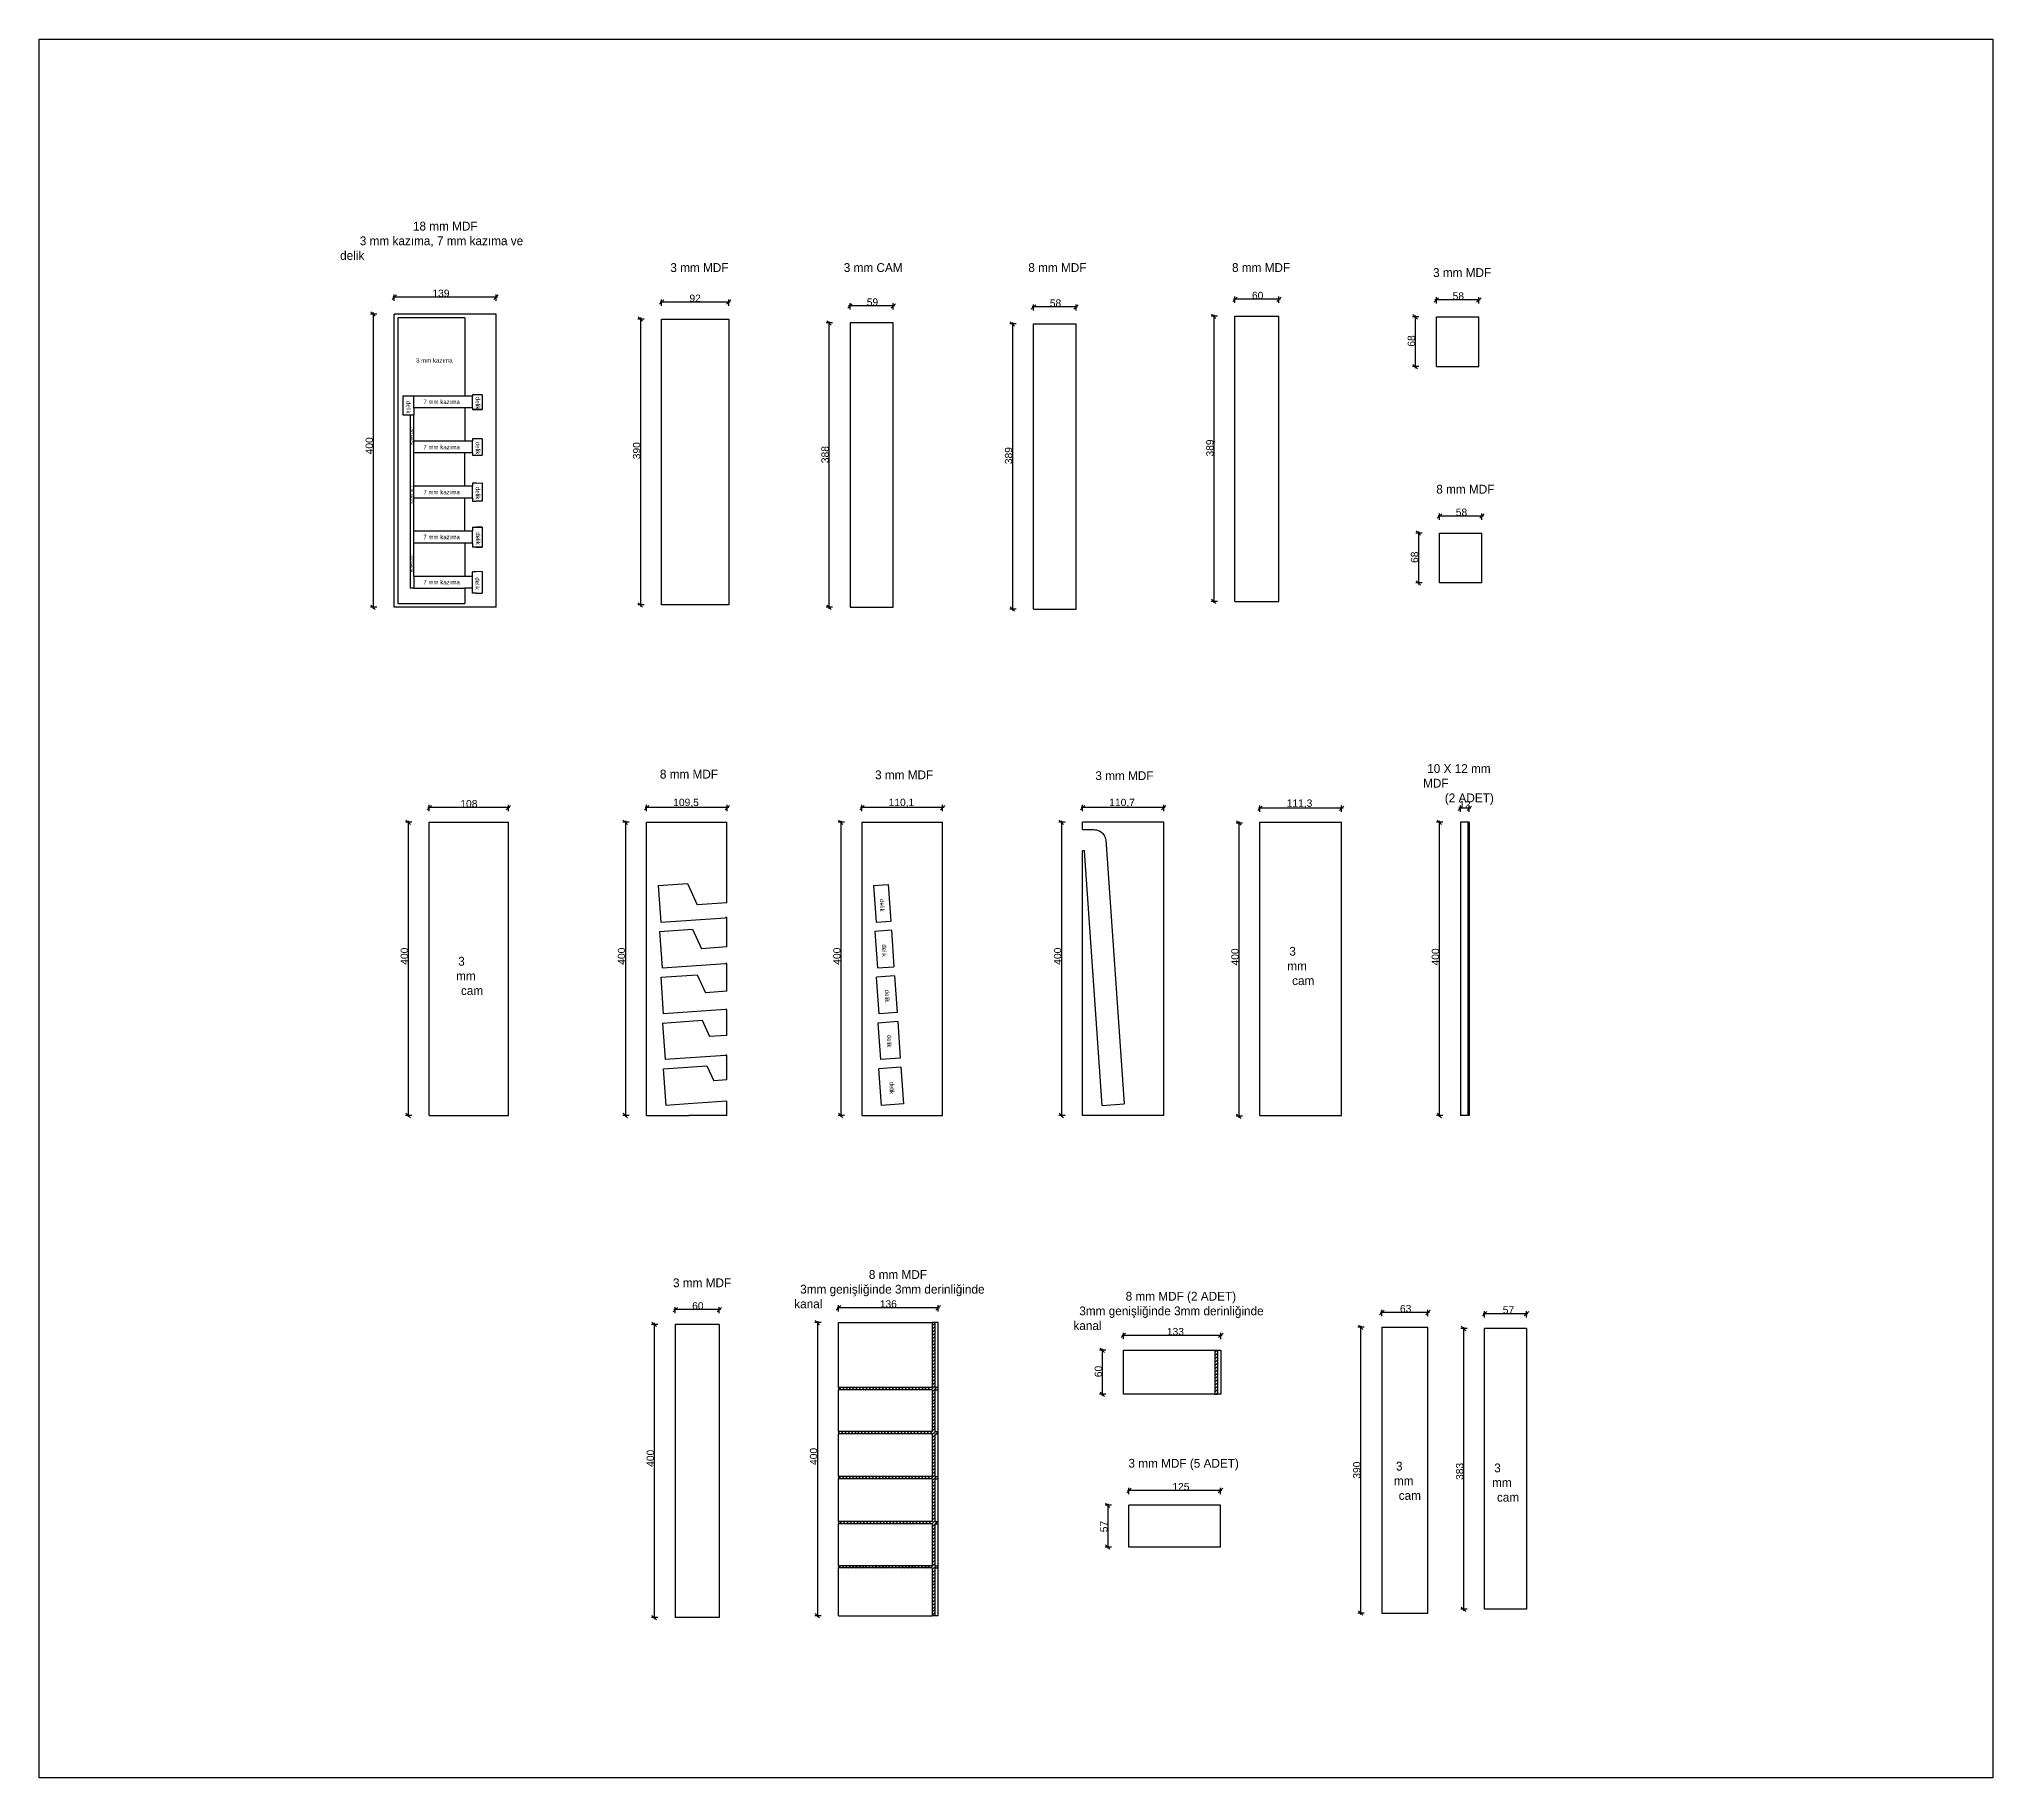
# Model space of a CAD drawing. Header units: millimetres. Extents: x -1301 to 1365, y -1036 to 1337.
import ezdxf

# ---------------------------------------------------------------- set-up
doc = ezdxf.new("R2010")
doc.units = ezdxf.units.MM
doc.layers.add('0 @ 1', color=7, linetype='Continuous')
doc.layers.add('0.3', color=10, linetype='Continuous', lineweight=30)
doc.styles.add('ARIAL', font='arial.ttf', dxfattribs={"height": 10})
doc.dimstyles.new('İzzet Alperen Özkan', dxfattribs={"dimtxt": 10, "dimasz": 6, "dimexe": 3.58, "dimexo": 0.55, "dimgap": 0.09, "dimtad": 1, "dimdec": 0, "dimrnd": 1.38778e-17, "dimtxsty": 'ARIAL', "dimblk": 'OBLIQUE', "dimcen": 5, "dimdle": 2, "dimadec": 0, "dimazin": 0, "dimtfac": 1, "dimtdec": 0, "dimtmove": 0, "dimatfit": 3, "dimfxl": 5, "dimfxlon": 1, "dimtolj": 1, "dimtzin": 0, "dimarcsym": 0})

msp = doc.modelspace()

# ---------------------------------------------------------------- texts
at = {"layer": '0 @ 1', "attachment_point": 1}
for s, width, gutter_width, insert, char_height in [('\\pi99.35232;{\\fUniversty Roman|b0|i0|c162|p34;18 mm MDF\\P\\pi26.89312;3 mm kazıma, 7 mm kazıma ve delik}', 265.887, 60, (-890.2, 1087.4), 12), ('{\\fUniversty Roman|b0|i0|c162|p34;3 mm MDF}', 113.715, 60, (-439.6, 1030.9), 12), ('{\\fUniversty Roman|b0|i0|c162|p34;3 mm CAM}', 113.715, 60, (-203, 1030.9), 12), ('{\\fUniversty Roman|b0|i0|c162|p34;8 mm MDF}', 113.715, 60, (48.8, 1030.9), 12), ('{\\fUniversty Roman|b0|i0|c162|p34;8 mm MDF}', 113.715, 60, (326.7, 1030.9), 12), ('{\\fUniversty Roman|b0|i0|c162|p34;3 mm MDF}', 113.715, 60, (601, 1024.1), 12), ('\\pi48.00829;{\\fUniversty Roman|b0|i0|c162|p34;3 mm kazıma}', 132.944, 30, (-834.5, 901.2), 6), ('\\pi48.29854;{\\fUniversty Roman|b0|i0|c162|p34;7 mm kazıma}', 132.944, 30, (-824.9, 844.7), 6), ('\\pi48.29854;{\\fUniversty Roman|b0|i0|c162|p34;7 mm kazıma}', 132.944, 30, (-824.9, 783), 6), ('\\pi48.29854;{\\fUniversty Roman|b0|i0|c162|p34;7 mm kazıma}', 132.944, 30, (-824.9, 721.4), 6), ('{\\fUniversty Roman|b0|i0|c162|p34;8 mm MDF}', 113.715, 60, (605.4, 728.5), 12), ('\\pi48.29854;{\\fUniversty Roman|b0|i0|c162|p34;7 mm kazıma}', 132.944, 30, (-824.9, 660.3), 6), ('\\pi48.29854;{\\fUniversty Roman|b0|i0|c162|p34;7 mm kazıma}', 132.944, 30, (-824.9, 598.7), 6), ('\\pi5.65624;{\\fUniversty Roman|b0|i0|c162|p34;10 X 12 mm MDF \\P\\pi29.64325;(2 ADET)}', 113.715, 60, (587.4, 347.4), 12), ('{\\fUniversty Roman|b0|i0|c162|p34;8 mm MDF}', 113.715, 60, (-453.9, 339.8), 12), ('{\\fUniversty Roman|b0|i0|c162|p34;3 mm MDF}', 113.715, 60, (-160.3, 338.8), 12), ('{\\fUniversty Roman|b0|i0|c162|p34;3 mm MDF}', 113.715, 60, (140.3, 337.7), 12), ('\\pi2.82909;{\\fUniversty Roman|b0|i0|c162|p34;3 mm\\P\\pi6.58505;cam}', 35.792, 60, (-731.9, 84.5), 12), ('\\pi2.82909;{\\fUniversty Roman|b0|i0|c162|p34;3 mm\\P\\pi6.58505;cam}', 35.792, 60, (402.1, 98.1), 12), ('\\pi101.73066;{\\fUniversty Roman|b0|i0|c162|p34;8 mm MDF\\P\\pi8.03969;3mm genişliğinde 3mm derinliğinde kanal}', 265.887, 60, (-270.5, -342.9), 12), ('{\\fUniversty Roman|b0|i0|c162|p34;3 mm MDF}', 2742.869, 60, (-436, -354.2), 12), ('\\pi71.29312;{\\fUniversty Roman|b0|i0|c162|p34;8 mm MDF (2 ADET)\\P\\pi8.03969;3mm genişliğinde 3mm derinliğinde kanal}', 265.887, 60, (110.3, -372.5), 12), ('{\\fUniversty Roman|b0|i0|c162|p34;3 mm MDF (5 ADET) }', 2742.869, 60, (185.4, -600.4), 12), ('\\pi2.82909;{\\fUniversty Roman|b0|i0|c162|p34;3 mm\\P\\pi6.58505;cam}', 35.792, 60, (547.6, -604.3), 12), ('\\pi2.82909;{\\fUniversty Roman|b0|i0|c162|p34;3 mm\\P\\pi6.58505;cam}', 35.792, 60, (681.6, -606.7), 12)]:
    msp.add_mtext_dynamic_manual_height_columns(s, width=width, gutter_width=gutter_width, heights=[0], dxfattribs=dict(at, insert=insert, char_height=char_height))
at = {"layer": '0 @ 1', "attachment_point": 1, "rotation": 270}
for s, width, gutter_width, insert, char_height in [('\\pi58.92526;{\\fUniversty Roman|b0|i0|c162|p34;delik}', 132.944, 30, (-793.9, 901.7), 6), ('\\pi58.92526;{\\fUniversty Roman|b0|i0|c162|p34;delik}', 132.944, 30, (-699.2, 907.3), 6), ('\\pi24.14927;{\\fUniversty Roman|b0|i0|c162|p34;7 mm kazıma}', 66.472, 15, (-790.5, 832.4), 3), ('\\pi58.92526;{\\fUniversty Roman|b0|i0|c162|p34;delik}', 132.944, 30, (-699.3, 846.1), 6), ('\\pi24.14927;{\\fUniversty Roman|b0|i0|c162|p34;7 mm kazıma}', 66.472, 15, (-790.5, 751.8), 3), ('\\pi58.92526;{\\fUniversty Roman|b0|i0|c162|p34;delik}', 132.944, 30, (-699.2, 784.5), 6), ('\\pi58.92526;{\\fUniversty Roman|b0|i0|c162|p34;delik}', 132.944, 30, (-699, 722.7), 6), ('\\pi24.14927;{\\fUniversty Roman|b0|i0|c162|p34;7 mm kazıma}', 66.472, 15, (-790.5, 658.3), 3), ('\\pi58.92526;{\\fUniversty Roman|b0|i0|c162|p34;delik}', 132.944, 30, (-699.9, 661.2), 6), ('\\pi58.92526;{\\fUniversty Roman|b0|i0|c162|p34;delik}', 132.944, 30, (-147.7, 222.2), 6), ('\\pi58.92526;{\\fUniversty Roman|b0|i0|c162|p34;delik}', 132.944, 30, (-144.7, 160.5), 6), ('\\pi58.92526;{\\fUniversty Roman|b0|i0|c162|p34;delik}', 132.944, 30, (-140.7, 98.5), 6), ('\\pi58.92526;{\\fUniversty Roman|b0|i0|c162|p34;delik}', 132.944, 30, (-137.8, 37.1), 6), ('\\pi58.92526;{\\fUniversty Roman|b0|i0|c162|p34;delik}', 132.944, 30, (-134.4, -26.7), 6)]:
    msp.add_mtext_dynamic_manual_height_columns(s, width=width, gutter_width=gutter_width, heights=[0], dxfattribs=dict(at, insert=insert, char_height=char_height))

# ---------------------------------------------------------------- blocks, each defined once
blk = doc.blocks.new('_OBLIQUE')
at = {"color": 0, "linetype": 'ByBlock'}
blk.add_line((-0.5, -0.5), (0.5, 0.5), dxfattribs=at)
blk = doc.blocks.new('*D21')
at = {"layer": '0.3', "color": 0, "lineweight": -2, "transparency": 16777216}
for p, q in [((-370.9, -396.8), (-434.9, -396.8)), ((-432.9, -401.8), (-432.9, -393.2)), ((-372.9, -401.8), (-372.9, -393.2))]:
    blk.add_line(p, q, dxfattribs=at)
at = {"layer": 'Defpoints', "color": 0, "transparency": 16777216}
for p in [(-432.9, -396.8), (-432.9, -416.9), (-372.9, -416.9)]:
    blk.add_point(p, dxfattribs=at)
at = {"layer": '0.3', "color": 0, "lineweight": -2, "transparency": 16777216, "xscale": 5.999999999999997, "yscale": 5.999999999999997, "zscale": 5.999999999999997, "rotation": 180}
blk.add_blockref('_OBLIQUE', (-432.9, -396.8), dxfattribs=at)
at = {"layer": '0.3', "color": 0, "lineweight": -2, "transparency": 16777216, "xscale": 5.999999999999997, "yscale": 5.999999999999997, "zscale": 5.999999999999997}
blk.add_blockref('_OBLIQUE', (-372.9, -396.8), dxfattribs=at)
at = {"layer": '0.3', "color": 0, "lineweight": 5, "transparency": 16777216, "insert": (-402.1, -391.6), "char_height": 10, "attachment_point": 5, "style": 'ARIAL'}
blk.add_mtext('\\A1;60', dxfattribs=at)
blk = doc.blocks.new('*D25')
at = {"layer": '0.3', "color": 0, "lineweight": -2, "transparency": 16777216}
for p, q in [((-456.7, -416.9), (-465.3, -416.9)), ((-461.7, -414.9), (-461.7, -818.9)), ((-456.7, -816.9), (-465.3, -816.9))]:
    blk.add_line(p, q, dxfattribs=at)
at = {"layer": 'Defpoints', "color": 0, "transparency": 16777216}
for p in [(-432.9, -416.9), (-461.7, -816.9), (-432.9, -816.9)]:
    blk.add_point(p, dxfattribs=at)
at = {"layer": '0.3', "color": 0, "lineweight": -2, "transparency": 16777216, "xscale": 5.999999999999997, "yscale": 5.999999999999997, "zscale": 5.999999999999997}
for p, rotation in [((-461.7, -416.9), 90), ((-461.7, -816.9), 270)]:
    blk.add_blockref('_OBLIQUE', p, dxfattribs=dict(at, rotation=rotation))
at = {"layer": '0.3', "color": 0, "lineweight": 5, "transparency": 16777216, "insert": (-466.9, -599.6), "char_height": 10, "attachment_point": 5, "rotation": 90, "style": 'ARIAL'}
blk.add_mtext('\\A1;400', dxfattribs=at)
blk = doc.blocks.new('*D26')
at = {"layer": '0.3', "color": 0, "lineweight": -2, "transparency": 16777216}
for p, q in [((-72.2, -394.3), (-212.2, -394.3)), ((-210.2, -399.3), (-210.2, -390.7)), ((-74.2, -399.3), (-74.2, -390.7))]:
    blk.add_line(p, q, dxfattribs=at)
at = {"layer": 'Defpoints', "color": 0, "transparency": 16777216}
for p in [(-210.2, -394.3), (-210.2, -414.4), (-74.2, -414.4)]:
    blk.add_point(p, dxfattribs=at)
at = {"layer": '0.3', "color": 0, "lineweight": -2, "transparency": 16777216, "xscale": 5.999999999999997, "yscale": 5.999999999999997, "zscale": 5.999999999999997, "rotation": 180}
blk.add_blockref('_OBLIQUE', (-210.2, -394.3), dxfattribs=at)
at = {"layer": '0.3', "color": 0, "lineweight": -2, "transparency": 16777216, "xscale": 5.999999999999997, "yscale": 5.999999999999997, "zscale": 5.999999999999997}
blk.add_blockref('_OBLIQUE', (-74.2, -394.3), dxfattribs=at)
at = {"layer": '0.3', "color": 0, "lineweight": 5, "transparency": 16777216, "insert": (-142.2, -389.1), "char_height": 10, "attachment_point": 5, "style": 'ARIAL'}
blk.add_mtext('\\A1;136', dxfattribs=at)
blk = doc.blocks.new('*D27')
at = {"layer": '0.3', "color": 0, "lineweight": -2, "transparency": 16777216}
for p, q in [((-234, -414.4), (-242.6, -414.4)), ((-239, -412.4), (-239, -816.4)), ((-234, -814.4), (-242.6, -814.4))]:
    blk.add_line(p, q, dxfattribs=at)
at = {"layer": 'Defpoints', "color": 0, "transparency": 16777216}
for p in [(-210.2, -414.4), (-239, -814.4), (-210.2, -814.4)]:
    blk.add_point(p, dxfattribs=at)
at = {"layer": '0.3', "color": 0, "lineweight": -2, "transparency": 16777216, "xscale": 5.999999999999997, "yscale": 5.999999999999997, "zscale": 5.999999999999997}
for p, rotation in [((-239, -414.4), 90), ((-239, -814.4), 270)]:
    blk.add_blockref('_OBLIQUE', p, dxfattribs=dict(at, rotation=rotation))
at = {"layer": '0.3', "color": 0, "lineweight": 5, "transparency": 16777216, "insert": (-244.2, -597.1), "char_height": 10, "attachment_point": 5, "rotation": 90, "style": 'ARIAL'}
blk.add_mtext('\\A1;400', dxfattribs=at)
blk = doc.blocks.new('*D30')
at = {"layer": '0.3', "color": 0, "lineweight": -2, "transparency": 16777216}
for p, q in [((313.5, -432), (176.5, -432)), ((178.5, -437), (178.5, -428.5)), ((311.5, -437), (311.5, -428.5))]:
    blk.add_line(p, q, dxfattribs=at)
at = {"layer": 'Defpoints', "color": 0, "transparency": 16777216}
for p in [(178.5, -432), (178.5, -452.2), (311.5, -452.2)]:
    blk.add_point(p, dxfattribs=at)
at = {"layer": '0.3', "color": 0, "lineweight": -2, "transparency": 16777216, "xscale": 5.999999999999997, "yscale": 5.999999999999997, "zscale": 5.999999999999997, "rotation": 180}
blk.add_blockref('_OBLIQUE', (178.5, -432), dxfattribs=at)
at = {"layer": '0.3', "color": 0, "lineweight": -2, "transparency": 16777216, "xscale": 5.999999999999997, "yscale": 5.999999999999997, "zscale": 5.999999999999997}
blk.add_blockref('_OBLIQUE', (311.5, -432), dxfattribs=at)
at = {"layer": '0.3', "color": 0, "lineweight": 5, "transparency": 16777216, "insert": (249.5, -426.8), "char_height": 10, "attachment_point": 5, "style": 'ARIAL'}
blk.add_mtext('\\A1;133', dxfattribs=at)
blk = doc.blocks.new('*D33')
at = {"layer": '0.3', "color": 0, "lineweight": -2, "transparency": 16777216}
for p, q in [((154.6, -452.2), (146.1, -452.2)), ((149.6, -450.2), (149.6, -514.2)), ((154.6, -512.2), (146.1, -512.2))]:
    blk.add_line(p, q, dxfattribs=at)
at = {"layer": 'Defpoints', "color": 0, "transparency": 16777216}
for p in [(178.5, -452.2), (149.6, -512.2), (178.5, -512.2)]:
    blk.add_point(p, dxfattribs=at)
at = {"layer": '0.3', "color": 0, "lineweight": -2, "transparency": 16777216, "xscale": 5.999999999999997, "yscale": 5.999999999999997, "zscale": 5.999999999999997}
for p, rotation in [((149.6, -452.2), 90), ((149.6, -512.2), 270)]:
    blk.add_blockref('_OBLIQUE', p, dxfattribs=dict(at, rotation=rotation))
at = {"layer": '0.3', "color": 0, "lineweight": 5, "transparency": 16777216, "insert": (144.4, -481.2), "char_height": 10, "attachment_point": 5, "rotation": 90, "style": 'ARIAL'}
blk.add_mtext('\\A1;60', dxfattribs=at)
blk = doc.blocks.new('*D34')
at = {"layer": '0.3', "color": 0, "lineweight": -2, "transparency": 16777216}
for p, q in [((313, -643.5), (184, -643.5)), ((186, -648.5), (186, -640)), ((311, -648.5), (311, -640))]:
    blk.add_line(p, q, dxfattribs=at)
at = {"layer": 'Defpoints', "color": 0, "transparency": 16777216}
for p in [(186, -643.5), (186, -663.7), (311, -663.7)]:
    blk.add_point(p, dxfattribs=at)
at = {"layer": '0.3', "color": 0, "lineweight": -2, "transparency": 16777216, "xscale": 5.999999999999997, "yscale": 5.999999999999997, "zscale": 5.999999999999997, "rotation": 180}
blk.add_blockref('_OBLIQUE', (186, -643.5), dxfattribs=at)
at = {"layer": '0.3', "color": 0, "lineweight": -2, "transparency": 16777216, "xscale": 5.999999999999997, "yscale": 5.999999999999997, "zscale": 5.999999999999997}
blk.add_blockref('_OBLIQUE', (311, -643.5), dxfattribs=at)
at = {"layer": '0.3', "color": 0, "lineweight": 5, "transparency": 16777216, "insert": (257, -638.4), "char_height": 10, "attachment_point": 5, "style": 'ARIAL'}
blk.add_mtext('\\A1;125', dxfattribs=at)
blk = doc.blocks.new('*D35')
at = {"layer": '0.3', "color": 0, "lineweight": -2, "transparency": 16777216}
for p, q in [((162.2, -663.7), (153.6, -663.7)), ((157.2, -661.7), (157.2, -722.7)), ((162.2, -720.7), (153.6, -720.7))]:
    blk.add_line(p, q, dxfattribs=at)
at = {"layer": 'Defpoints', "color": 0, "transparency": 16777216}
for p in [(186, -663.7), (157.2, -720.7), (186, -720.7)]:
    blk.add_point(p, dxfattribs=at)
at = {"layer": '0.3', "color": 0, "lineweight": -2, "transparency": 16777216, "xscale": 5.999999999999997, "yscale": 5.999999999999997, "zscale": 5.999999999999997}
for p, rotation in [((157.2, -663.7), 90), ((157.2, -720.7), 270)]:
    blk.add_blockref('_OBLIQUE', p, dxfattribs=dict(at, rotation=rotation))
at = {"layer": '0.3', "color": 0, "lineweight": 5, "transparency": 16777216, "insert": (152, -692.7), "char_height": 10, "attachment_point": 5, "rotation": 90, "style": 'ARIAL'}
blk.add_mtext('\\A1;57', dxfattribs=at)
blk = doc.blocks.new('*D36')
at = {"layer": '0.3', "color": 0, "lineweight": -2, "transparency": 16777216}
for p, q in [((531.1, -405.7), (531.1, -397.1)), ((594.1, -405.7), (594.1, -397.1)), ((596.1, -400.7), (529.1, -400.7))]:
    blk.add_line(p, q, dxfattribs=at)
at = {"layer": 'Defpoints', "color": 0, "transparency": 16777216}
for p in [(531.1, -400.7), (531.1, -420.8), (594.1, -420.8)]:
    blk.add_point(p, dxfattribs=at)
at = {"layer": '0.3', "color": 0, "lineweight": -2, "transparency": 16777216, "xscale": 5.999999999999997, "yscale": 5.999999999999997, "zscale": 5.999999999999997, "rotation": 180}
blk.add_blockref('_OBLIQUE', (531.1, -400.7), dxfattribs=at)
at = {"layer": '0.3', "color": 0, "lineweight": -2, "transparency": 16777216, "xscale": 5.999999999999997, "yscale": 5.999999999999997, "zscale": 5.999999999999997}
blk.add_blockref('_OBLIQUE', (594.1, -400.7), dxfattribs=at)
at = {"layer": '0.3', "color": 0, "lineweight": 5, "transparency": 16777216, "insert": (563.6, -395.5), "char_height": 10, "attachment_point": 5, "style": 'ARIAL'}
blk.add_mtext('\\A1;63', dxfattribs=at)
blk = doc.blocks.new('*D37')
at = {"layer": '0.3', "color": 0, "lineweight": -2, "transparency": 16777216}
for p, q in [((507.2, -420.8), (498.6, -420.8)), ((502.2, -418.8), (502.2, -812.8)), ((507.2, -810.8), (498.6, -810.8))]:
    blk.add_line(p, q, dxfattribs=at)
at = {"layer": 'Defpoints', "color": 0, "transparency": 16777216}
for p in [(531.1, -420.8), (502.2, -810.8), (531.1, -810.8)]:
    blk.add_point(p, dxfattribs=at)
at = {"layer": '0.3', "color": 0, "lineweight": -2, "transparency": 16777216, "xscale": 5.999999999999997, "yscale": 5.999999999999997, "zscale": 5.999999999999997}
for p, rotation in [((502.2, -420.8), 90), ((502.2, -810.8), 270)]:
    blk.add_blockref('_OBLIQUE', p, dxfattribs=dict(at, rotation=rotation))
at = {"layer": '0.3', "color": 0, "lineweight": 5, "transparency": 16777216, "insert": (497, -615.8), "char_height": 10, "attachment_point": 5, "rotation": 90, "style": 'ARIAL'}
blk.add_mtext('\\A1;390', dxfattribs=at)
blk = doc.blocks.new('*D38')
at = {"layer": '0.3', "color": 0, "lineweight": -2, "transparency": 16777216}
for p, q in [((671.4, -407.4), (671.4, -398.8)), ((728.5, -407.4), (728.5, -398.8)), ((730.5, -402.4), (669.4, -402.4))]:
    blk.add_line(p, q, dxfattribs=at)
at = {"layer": 'Defpoints', "color": 0, "transparency": 16777216}
for p in [(671.4, -402.4), (671.4, -422.5), (728.5, -422.5)]:
    blk.add_point(p, dxfattribs=at)
at = {"layer": '0.3', "color": 0, "lineweight": -2, "transparency": 16777216, "xscale": 5.999999999999997, "yscale": 5.999999999999997, "zscale": 5.999999999999997, "rotation": 180}
blk.add_blockref('_OBLIQUE', (671.4, -402.4), dxfattribs=at)
at = {"layer": '0.3', "color": 0, "lineweight": -2, "transparency": 16777216, "xscale": 5.999999999999997, "yscale": 5.999999999999997, "zscale": 5.999999999999997}
blk.add_blockref('_OBLIQUE', (728.5, -402.4), dxfattribs=at)
at = {"layer": '0.3', "color": 0, "lineweight": 5, "transparency": 16777216, "insert": (703.9, -397.2), "char_height": 10, "attachment_point": 5, "style": 'ARIAL'}
blk.add_mtext('\\A1;57', dxfattribs=at)
blk = doc.blocks.new('*D39')
at = {"layer": '0.3', "color": 0, "lineweight": -2, "transparency": 16777216}
for p, q in [((647.6, -422.5), (639, -422.5)), ((642.6, -420.5), (642.6, -807.5)), ((647.6, -805.5), (639, -805.5))]:
    blk.add_line(p, q, dxfattribs=at)
at = {"layer": 'Defpoints', "color": 0, "transparency": 16777216}
for p in [(671.4, -422.5), (642.6, -805.5), (671.4, -805.5)]:
    blk.add_point(p, dxfattribs=at)
at = {"layer": '0.3', "color": 0, "lineweight": -2, "transparency": 16777216, "xscale": 5.999999999999997, "yscale": 5.999999999999997, "zscale": 5.999999999999997}
for p, rotation in [((642.6, -422.5), 90), ((642.6, -805.5), 270)]:
    blk.add_blockref('_OBLIQUE', p, dxfattribs=dict(at, rotation=rotation))
at = {"layer": '0.3', "color": 0, "lineweight": 5, "transparency": 16777216, "insert": (637.4, -617.5), "char_height": 10, "attachment_point": 5, "rotation": 90, "style": 'ARIAL'}
blk.add_mtext('\\A1;383', dxfattribs=at)
blk = doc.blocks.new('*D40')
at = {"layer": '0.3', "color": 0, "lineweight": -2, "transparency": 16777216}
for p, q in [((-658.6, 288.2), (-770.5, 288.2)), ((-768.5, 283.2), (-768.5, 291.8)), ((-660.6, 283.2), (-660.6, 291.8))]:
    blk.add_line(p, q, dxfattribs=at)
at = {"layer": 'Defpoints', "color": 0, "transparency": 16777216}
for p in [(-768.5, 288.2), (-768.5, 268.1), (-660.6, 268.1)]:
    blk.add_point(p, dxfattribs=at)
at = {"layer": '0.3', "color": 0, "lineweight": -2, "transparency": 16777216, "xscale": 5.999999999999997, "yscale": 5.999999999999997, "zscale": 5.999999999999997, "rotation": 180}
blk.add_blockref('_OBLIQUE', (-768.5, 288.2), dxfattribs=at)
at = {"layer": '0.3', "color": 0, "lineweight": -2, "transparency": 16777216, "xscale": 5.999999999999997, "yscale": 5.999999999999997, "zscale": 5.999999999999997}
blk.add_blockref('_OBLIQUE', (-660.6, 288.2), dxfattribs=at)
at = {"layer": '0.3', "color": 0, "lineweight": 5, "transparency": 16777216, "insert": (-714.5, 293.4), "char_height": 10, "attachment_point": 5, "style": 'ARIAL'}
blk.add_mtext('\\A1;108', dxfattribs=at)
blk = doc.blocks.new('*D41')
at = {"layer": '0.3', "color": 0, "lineweight": -2, "transparency": 16777216}
for p, q in [((-792.3, 268.1), (-800.9, 268.1)), ((-797.3, 270.1), (-797.3, -133.9)), ((-792.3, -131.9), (-800.9, -131.9))]:
    blk.add_line(p, q, dxfattribs=at)
at = {"layer": 'Defpoints', "color": 0, "transparency": 16777216}
for p in [(-768.5, 268.1), (-797.3, -131.9), (-768.5, -131.9)]:
    blk.add_point(p, dxfattribs=at)
at = {"layer": '0.3', "color": 0, "lineweight": -2, "transparency": 16777216, "xscale": 5.999999999999997, "yscale": 5.999999999999997, "zscale": 5.999999999999997}
for p, rotation in [((-797.3, 268.1), 90), ((-797.3, -131.9), 270)]:
    blk.add_blockref('_OBLIQUE', p, dxfattribs=dict(at, rotation=rotation))
at = {"layer": '0.3', "color": 0, "lineweight": 5, "transparency": 16777216, "insert": (-802.5, 85.4), "char_height": 10, "attachment_point": 5, "rotation": 90, "style": 'ARIAL'}
blk.add_mtext('\\A1;400', dxfattribs=at)
blk = doc.blocks.new('*D45')
at = {"layer": '0.3', "color": 0, "lineweight": -2, "transparency": 16777216}
for p, q in [((478.2, 287.2), (362.9, 287.2)), ((364.9, 282.2), (364.9, 290.8)), ((476.2, 282.2), (476.2, 290.8))]:
    blk.add_line(p, q, dxfattribs=at)
at = {"layer": 'Defpoints', "color": 0, "transparency": 16777216}
for p in [(364.9, 287.2), (364.9, 267.1), (476.2, 268.1)]:
    blk.add_point(p, dxfattribs=at)
at = {"layer": '0.3', "color": 0, "lineweight": -2, "transparency": 16777216, "xscale": 5.999999999999997, "yscale": 5.999999999999997, "zscale": 5.999999999999997, "rotation": 180}
blk.add_blockref('_OBLIQUE', (364.9, 287.2), dxfattribs=at)
at = {"layer": '0.3', "color": 0, "lineweight": -2, "transparency": 16777216, "xscale": 5.999999999999997, "yscale": 5.999999999999997, "zscale": 5.999999999999997}
blk.add_blockref('_OBLIQUE', (476.2, 287.2), dxfattribs=at)
at = {"layer": '0.3', "color": 0, "lineweight": 5, "transparency": 16777216, "insert": (418.8, 293.3), "char_height": 10, "attachment_point": 5, "style": 'ARIAL'}
blk.add_mtext('\\A1;111,3', dxfattribs=at)
blk = doc.blocks.new('*D46')
at = {"layer": '0.3', "color": 0, "lineweight": -2, "transparency": 16777216}
for p, q in [((341, 267.1), (332.4, 267.1)), ((336, 269.1), (336, -134.9)), ((341, -132.9), (332.4, -132.9))]:
    blk.add_line(p, q, dxfattribs=at)
at = {"layer": 'Defpoints', "color": 0, "transparency": 16777216}
for p in [(364.9, 267.1), (336, -132.9), (364.9, -132.9)]:
    blk.add_point(p, dxfattribs=at)
at = {"layer": '0.3', "color": 0, "lineweight": -2, "transparency": 16777216, "xscale": 5.999999999999997, "yscale": 5.999999999999997, "zscale": 5.999999999999997}
for p, rotation in [((336, 267.1), 90), ((336, -132.9), 270)]:
    blk.add_blockref('_OBLIQUE', p, dxfattribs=dict(at, rotation=rotation))
at = {"layer": '0.3', "color": 0, "lineweight": 5, "transparency": 16777216, "insert": (330.8, 84.4), "char_height": 10, "attachment_point": 5, "rotation": 90, "style": 'ARIAL'}
blk.add_mtext('\\A1;400', dxfattribs=at)
blk = doc.blocks.new('*D47')
at = {"layer": '0.3', "color": 0, "lineweight": -2, "transparency": 16777216}
for p, q in [((235.5, 288.2), (120.8, 288.2)), ((122.8, 283.2), (122.8, 291.8)), ((233.5, 283.2), (233.5, 291.8))]:
    blk.add_line(p, q, dxfattribs=at)
at = {"layer": 'Defpoints', "color": 0, "transparency": 16777216}
for p in [(122.8, 288.2), (122.8, 268.1), (233.5, 268.1)]:
    blk.add_point(p, dxfattribs=at)
at = {"layer": '0.3', "color": 0, "lineweight": -2, "transparency": 16777216, "xscale": 5.999999999999997, "yscale": 5.999999999999997, "zscale": 5.999999999999997, "rotation": 180}
blk.add_blockref('_OBLIQUE', (122.8, 288.2), dxfattribs=at)
at = {"layer": '0.3', "color": 0, "lineweight": -2, "transparency": 16777216, "xscale": 5.999999999999997, "yscale": 5.999999999999997, "zscale": 5.999999999999997}
blk.add_blockref('_OBLIQUE', (233.5, 288.2), dxfattribs=at)
at = {"layer": '0.3', "color": 0, "lineweight": 5, "transparency": 16777216, "insert": (176.7, 294.3), "char_height": 10, "attachment_point": 5, "style": 'ARIAL'}
blk.add_mtext('\\A1;110,7', dxfattribs=at)
blk = doc.blocks.new('*D48')
at = {"layer": '0.3', "color": 0, "lineweight": -2, "transparency": 16777216}
for p, q in [((99, 268.1), (90.4, 268.1)), ((94, 270.1), (94, -133.9)), ((99, -131.9), (90.4, -131.9))]:
    blk.add_line(p, q, dxfattribs=at)
at = {"layer": 'Defpoints', "color": 0, "transparency": 16777216}
for p in [(122.8, 268.1), (94, -131.9), (122.8, -131.9)]:
    blk.add_point(p, dxfattribs=at)
at = {"layer": '0.3', "color": 0, "lineweight": -2, "transparency": 16777216, "xscale": 5.999999999999997, "yscale": 5.999999999999997, "zscale": 5.999999999999997}
for p, rotation in [((94, 268.1), 90), ((94, -131.9), 270)]:
    blk.add_blockref('_OBLIQUE', p, dxfattribs=dict(at, rotation=rotation))
at = {"layer": '0.3', "color": 0, "lineweight": 5, "transparency": 16777216, "insert": (88.8, 85.4), "char_height": 10, "attachment_point": 5, "rotation": 90, "style": 'ARIAL'}
blk.add_mtext('\\A1;400', dxfattribs=at)
blk = doc.blocks.new('*D49')
at = {"layer": '0.3', "color": 0, "lineweight": -2, "transparency": 16777216}
for p, q in [((-66.2, 288.2), (-180.2, 288.2)), ((-178.2, 283.2), (-178.2, 291.8)), ((-68.2, 283.2), (-68.2, 291.8))]:
    blk.add_line(p, q, dxfattribs=at)
at = {"layer": 'Defpoints', "color": 0, "transparency": 16777216}
for p in [(-178.2, 288.2), (-178.2, 268.1), (-68.2, 268.1)]:
    blk.add_point(p, dxfattribs=at)
at = {"layer": '0.3', "color": 0, "lineweight": -2, "transparency": 16777216, "xscale": 5.999999999999997, "yscale": 5.999999999999997, "zscale": 5.999999999999997, "rotation": 180}
blk.add_blockref('_OBLIQUE', (-178.2, 288.2), dxfattribs=at)
at = {"layer": '0.3', "color": 0, "lineweight": -2, "transparency": 16777216, "xscale": 5.999999999999997, "yscale": 5.999999999999997, "zscale": 5.999999999999997}
blk.add_blockref('_OBLIQUE', (-68.2, 288.2), dxfattribs=at)
at = {"layer": '0.3', "color": 0, "lineweight": 5, "transparency": 16777216, "insert": (-124.3, 294.3), "char_height": 10, "attachment_point": 5, "style": 'ARIAL'}
blk.add_mtext('\\A1;110,1', dxfattribs=at)
blk = doc.blocks.new('*D50')
at = {"layer": '0.3', "color": 0, "lineweight": -2, "transparency": 16777216}
for p, q in [((-202.1, 268.1), (-210.7, 268.1)), ((-207.1, 270.1), (-207.1, -133.9)), ((-202.1, -131.9), (-210.7, -131.9))]:
    blk.add_line(p, q, dxfattribs=at)
at = {"layer": 'Defpoints', "color": 0, "transparency": 16777216}
for p in [(-178.2, 268.1), (-207.1, -131.9), (-178.2, -131.9)]:
    blk.add_point(p, dxfattribs=at)
at = {"layer": '0.3', "color": 0, "lineweight": -2, "transparency": 16777216, "xscale": 5.999999999999997, "yscale": 5.999999999999997, "zscale": 5.999999999999997}
for p, rotation in [((-207.1, 268.1), 90), ((-207.1, -131.9), 270)]:
    blk.add_blockref('_OBLIQUE', p, dxfattribs=dict(at, rotation=rotation))
at = {"layer": '0.3', "color": 0, "lineweight": 5, "transparency": 16777216, "insert": (-212.3, 85.4), "char_height": 10, "attachment_point": 5, "rotation": 90, "style": 'ARIAL'}
blk.add_mtext('\\A1;400', dxfattribs=at)
blk = doc.blocks.new('*D51')
at = {"layer": '0.3', "color": 0, "lineweight": -2, "transparency": 16777216}
for p, q in [((-360, 288.2), (-474.1, 288.2)), ((-472.1, 283.2), (-472.1, 291.8)), ((-362, 283.2), (-362, 291.8))]:
    blk.add_line(p, q, dxfattribs=at)
at = {"layer": 'Defpoints', "color": 0, "transparency": 16777216}
for p in [(-472.1, 288.2), (-472.1, 268.1), (-362, 268.1)]:
    blk.add_point(p, dxfattribs=at)
at = {"layer": '0.3', "color": 0, "lineweight": -2, "transparency": 16777216, "xscale": 5.999999999999997, "yscale": 5.999999999999997, "zscale": 5.999999999999997, "rotation": 180}
blk.add_blockref('_OBLIQUE', (-472.1, 288.2), dxfattribs=at)
at = {"layer": '0.3', "color": 0, "lineweight": -2, "transparency": 16777216, "xscale": 5.999999999999997, "yscale": 5.999999999999997, "zscale": 5.999999999999997}
blk.add_blockref('_OBLIQUE', (-362, 288.2), dxfattribs=at)
at = {"layer": '0.3', "color": 0, "lineweight": 5, "transparency": 16777216, "insert": (-418.2, 294.3), "char_height": 10, "attachment_point": 5, "style": 'ARIAL'}
blk.add_mtext('\\A1;109,5', dxfattribs=at)
blk = doc.blocks.new('*D52')
at = {"layer": '0.3', "color": 0, "lineweight": -2, "transparency": 16777216}
for p, q in [((-496, 268.1), (-504.5, 268.1)), ((-501, 270.1), (-501, -133.9)), ((-496, -131.9), (-504.5, -131.9))]:
    blk.add_line(p, q, dxfattribs=at)
at = {"layer": 'Defpoints', "color": 0, "transparency": 16777216}
for p in [(-472.1, 268.1), (-501, -131.9), (-472.1, -131.9)]:
    blk.add_point(p, dxfattribs=at)
at = {"layer": '0.3', "color": 0, "lineweight": -2, "transparency": 16777216, "xscale": 5.999999999999997, "yscale": 5.999999999999997, "zscale": 5.999999999999997}
for p, rotation in [((-501, 268.1), 90), ((-501, -131.9), 270)]:
    blk.add_blockref('_OBLIQUE', p, dxfattribs=dict(at, rotation=rotation))
at = {"layer": '0.3', "color": 0, "lineweight": 5, "transparency": 16777216, "insert": (-506.2, 85.4), "char_height": 10, "attachment_point": 5, "rotation": 90, "style": 'ARIAL'}
blk.add_mtext('\\A1;400', dxfattribs=at)
blk = doc.blocks.new('*D54')
at = {"layer": '0.3', "color": 0, "lineweight": -2, "transparency": 16777216}
for p, q in [((-816.3, 979.5), (-816.3, 988.1)), ((-677.4, 979.5), (-677.4, 988.1)), ((-675.4, 984.5), (-818.3, 984.5))]:
    blk.add_line(p, q, dxfattribs=at)
at = {"layer": 'Defpoints', "color": 0, "transparency": 16777216}
for p in [(-816.3, 984.5), (-816.3, 961.4), (-677.4, 961.4)]:
    blk.add_point(p, dxfattribs=at)
at = {"layer": '0.3', "color": 0, "lineweight": -2, "transparency": 16777216, "xscale": 5.999999999999997, "yscale": 5.999999999999997, "zscale": 5.999999999999997, "rotation": 180}
blk.add_blockref('_OBLIQUE', (-816.3, 984.5), dxfattribs=at)
at = {"layer": '0.3', "color": 0, "lineweight": -2, "transparency": 16777216, "xscale": 5.999999999999997, "yscale": 5.999999999999997, "zscale": 5.999999999999997}
blk.add_blockref('_OBLIQUE', (-677.4, 984.5), dxfattribs=at)
at = {"layer": '0.3', "color": 0, "lineweight": 5, "transparency": 16777216, "insert": (-752.6, 989.7), "char_height": 10, "attachment_point": 5, "style": 'ARIAL'}
blk.add_mtext('\\A1;139', dxfattribs=at)
blk = doc.blocks.new('*D55')
at = {"layer": '0.3', "color": 0, "lineweight": -2, "transparency": 16777216}
for p, q in [((-840.2, 961.4), (-848.8, 961.4)), ((-845.2, 963.4), (-845.2, 559.4)), ((-840.2, 561.4), (-848.8, 561.4))]:
    blk.add_line(p, q, dxfattribs=at)
at = {"layer": 'Defpoints', "color": 0, "transparency": 16777216}
for p in [(-816.3, 961.4), (-845.2, 561.4), (-816.3, 561.4)]:
    blk.add_point(p, dxfattribs=at)
at = {"layer": '0.3', "color": 0, "lineweight": -2, "transparency": 16777216, "xscale": 5.999999999999997, "yscale": 5.999999999999997, "zscale": 5.999999999999997}
for p, rotation in [((-845.2, 961.4), 90), ((-845.2, 561.4), 270)]:
    blk.add_blockref('_OBLIQUE', p, dxfattribs=dict(at, rotation=rotation))
at = {"layer": '0.3', "color": 0, "lineweight": 5, "transparency": 16777216, "insert": (-850.4, 781.7), "char_height": 10, "attachment_point": 5, "rotation": 90, "style": 'ARIAL'}
blk.add_mtext('\\A1;400', dxfattribs=at)
blk = doc.blocks.new('*D68')
at = {"layer": '0.3', "color": 0, "lineweight": -2, "transparency": 16777216}
for p, q in [((-358, 977.9), (-453.5, 977.9)), ((-451.5, 972.9), (-451.5, 981.4)), ((-360, 972.9), (-360, 981.4))]:
    blk.add_line(p, q, dxfattribs=at)
at = {"layer": 'Defpoints', "color": 0, "transparency": 16777216}
for p in [(-451.5, 977.9), (-451.5, 954.7), (-360, 954.7)]:
    blk.add_point(p, dxfattribs=at)
at = {"layer": '0.3', "color": 0, "lineweight": -2, "transparency": 16777216, "xscale": 5.999999999999997, "yscale": 5.999999999999997, "zscale": 5.999999999999997, "rotation": 180}
blk.add_blockref('_OBLIQUE', (-451.5, 977.9), dxfattribs=at)
at = {"layer": '0.3', "color": 0, "lineweight": -2, "transparency": 16777216, "xscale": 5.999999999999997, "yscale": 5.999999999999997, "zscale": 5.999999999999997}
blk.add_blockref('_OBLIQUE', (-360, 977.9), dxfattribs=at)
at = {"layer": '0.3', "color": 0, "lineweight": 5, "transparency": 16777216, "insert": (-405.8, 983), "char_height": 10, "attachment_point": 5, "style": 'ARIAL'}
blk.add_mtext('\\A1;92', dxfattribs=at)
blk = doc.blocks.new('*D69')
at = {"layer": '0.3', "color": 0, "lineweight": -2, "transparency": 16777216}
for p, q in [((-475.4, 954.7), (-484, 954.7)), ((-480.4, 956.7), (-480.4, 562.7)), ((-475.4, 564.7), (-484, 564.7))]:
    blk.add_line(p, q, dxfattribs=at)
at = {"layer": 'Defpoints', "color": 0, "transparency": 16777216}
for p in [(-451.5, 954.7), (-480.4, 564.7), (-451.5, 564.7)]:
    blk.add_point(p, dxfattribs=at)
at = {"layer": '0.3', "color": 0, "lineweight": -2, "transparency": 16777216, "xscale": 5.999999999999997, "yscale": 5.999999999999997, "zscale": 5.999999999999997}
for p, rotation in [((-480.4, 954.7), 90), ((-480.4, 564.7), 270)]:
    blk.add_blockref('_OBLIQUE', p, dxfattribs=dict(at, rotation=rotation))
at = {"layer": '0.3', "color": 0, "lineweight": 5, "transparency": 16777216, "insert": (-485.6, 775), "char_height": 10, "attachment_point": 5, "rotation": 90, "style": 'ARIAL'}
blk.add_mtext('\\A1;390', dxfattribs=at)
blk = doc.blocks.new('*D70')
at = {"layer": '0.3', "color": 0, "lineweight": -2, "transparency": 16777216}
for p, q in [((-133.4, 972.5), (-196.4, 972.5)), ((-194.4, 967.5), (-194.4, 976.1)), ((-135.4, 967.5), (-135.4, 976.1))]:
    blk.add_line(p, q, dxfattribs=at)
at = {"layer": 'Defpoints', "color": 0, "transparency": 16777216}
for p in [(-194.4, 972.5), (-194.4, 949.4), (-135.4, 949.4)]:
    blk.add_point(p, dxfattribs=at)
at = {"layer": '0.3', "color": 0, "lineweight": -2, "transparency": 16777216, "xscale": 5.999999999999997, "yscale": 5.999999999999997, "zscale": 5.999999999999997, "rotation": 180}
blk.add_blockref('_OBLIQUE', (-194.4, 972.5), dxfattribs=at)
at = {"layer": '0.3', "color": 0, "lineweight": -2, "transparency": 16777216, "xscale": 5.999999999999997, "yscale": 5.999999999999997, "zscale": 5.999999999999997}
blk.add_blockref('_OBLIQUE', (-135.4, 972.5), dxfattribs=at)
at = {"layer": '0.3', "color": 0, "lineweight": 5, "transparency": 16777216, "insert": (-163.9, 977.7), "char_height": 10, "attachment_point": 5, "style": 'ARIAL'}
blk.add_mtext('\\A1;59', dxfattribs=at)
blk = doc.blocks.new('*D71')
at = {"layer": '0.3', "color": 0, "lineweight": -2, "transparency": 16777216}
for p, q in [((-218.2, 949.4), (-226.8, 949.4)), ((-223.2, 951.4), (-223.2, 559.4)), ((-218.2, 561.4), (-226.8, 561.4))]:
    blk.add_line(p, q, dxfattribs=at)
at = {"layer": 'Defpoints', "color": 0, "transparency": 16777216}
for p in [(-194.4, 949.4), (-223.2, 561.4), (-194.4, 561.4)]:
    blk.add_point(p, dxfattribs=at)
at = {"layer": '0.3', "color": 0, "lineweight": -2, "transparency": 16777216, "xscale": 5.999999999999997, "yscale": 5.999999999999997, "zscale": 5.999999999999997}
for p, rotation in [((-223.2, 949.4), 90), ((-223.2, 561.4), 270)]:
    blk.add_blockref('_OBLIQUE', p, dxfattribs=dict(at, rotation=rotation))
at = {"layer": '0.3', "color": 0, "lineweight": 5, "transparency": 16777216, "insert": (-228.4, 769.7), "char_height": 10, "attachment_point": 5, "rotation": 90, "style": 'ARIAL'}
blk.add_mtext('\\A1;388', dxfattribs=at)
blk = doc.blocks.new('*D72')
at = {"layer": '0.3', "color": 0, "lineweight": -2, "transparency": 16777216}
for p, q in [((115.9, 971.1), (53.9, 971.1)), ((55.9, 966.1), (55.9, 974.7)), ((113.9, 966.1), (113.9, 974.7))]:
    blk.add_line(p, q, dxfattribs=at)
at = {"layer": 'Defpoints', "color": 0, "transparency": 16777216}
for p in [(55.9, 971.1), (55.9, 948), (113.9, 948)]:
    blk.add_point(p, dxfattribs=at)
at = {"layer": '0.3', "color": 0, "lineweight": -2, "transparency": 16777216, "xscale": 5.999999999999997, "yscale": 5.999999999999997, "zscale": 5.999999999999997, "rotation": 180}
blk.add_blockref('_OBLIQUE', (55.9, 971.1), dxfattribs=at)
at = {"layer": '0.3', "color": 0, "lineweight": -2, "transparency": 16777216, "xscale": 5.999999999999997, "yscale": 5.999999999999997, "zscale": 5.999999999999997}
blk.add_blockref('_OBLIQUE', (113.9, 971.1), dxfattribs=at)
at = {"layer": '0.3', "color": 0, "lineweight": 5, "transparency": 16777216, "insert": (85.9, 976.3), "char_height": 10, "attachment_point": 5, "style": 'ARIAL'}
blk.add_mtext('\\A1;58', dxfattribs=at)
blk = doc.blocks.new('*D73')
at = {"layer": '0.3', "color": 0, "lineweight": -2, "transparency": 16777216}
for p, q in [((32.1, 948), (23.5, 948)), ((27.1, 950), (27.1, 557)), ((32.1, 559), (23.5, 559))]:
    blk.add_line(p, q, dxfattribs=at)
at = {"layer": 'Defpoints', "color": 0, "transparency": 16777216}
for p in [(55.9, 948), (27.1, 559), (55.9, 559)]:
    blk.add_point(p, dxfattribs=at)
at = {"layer": '0.3', "color": 0, "lineweight": -2, "transparency": 16777216, "xscale": 5.999999999999997, "yscale": 5.999999999999997, "zscale": 5.999999999999997}
for p, rotation in [((27.1, 948), 90), ((27.1, 559), 270)]:
    blk.add_blockref('_OBLIQUE', p, dxfattribs=dict(at, rotation=rotation))
at = {"layer": '0.3', "color": 0, "lineweight": 5, "transparency": 16777216, "insert": (21.9, 768.3), "char_height": 10, "attachment_point": 5, "rotation": 90, "style": 'ARIAL'}
blk.add_mtext('\\A1;389', dxfattribs=at)
blk = doc.blocks.new('*D74')
at = {"layer": '0.3', "color": 0, "lineweight": -2, "transparency": 16777216}
for p, q in [((392.7, 981.6), (328.7, 981.6)), ((330.7, 976.6), (330.7, 985.2)), ((390.7, 976.6), (390.7, 985.2))]:
    blk.add_line(p, q, dxfattribs=at)
at = {"layer": 'Defpoints', "color": 0, "transparency": 16777216}
for p in [(330.7, 981.6), (330.7, 958.5), (390.7, 958.5)]:
    blk.add_point(p, dxfattribs=at)
at = {"layer": '0.3', "color": 0, "lineweight": -2, "transparency": 16777216, "xscale": 5.999999999999997, "yscale": 5.999999999999997, "zscale": 5.999999999999997, "rotation": 180}
blk.add_blockref('_OBLIQUE', (330.7, 981.6), dxfattribs=at)
at = {"layer": '0.3', "color": 0, "lineweight": -2, "transparency": 16777216, "xscale": 5.999999999999997, "yscale": 5.999999999999997, "zscale": 5.999999999999997}
blk.add_blockref('_OBLIQUE', (390.7, 981.6), dxfattribs=at)
at = {"layer": '0.3', "color": 0, "lineweight": 5, "transparency": 16777216, "insert": (361.7, 986.8), "char_height": 10, "attachment_point": 5, "style": 'ARIAL'}
blk.add_mtext('\\A1;60', dxfattribs=at)
blk = doc.blocks.new('*D75')
at = {"layer": '0.3', "color": 0, "lineweight": -2, "transparency": 16777216}
for p, q in [((301.8, 960.5), (301.8, 567.5)), ((306.8, 958.5), (298.2, 958.5)), ((306.8, 569.5), (298.2, 569.5))]:
    blk.add_line(p, q, dxfattribs=at)
at = {"layer": 'Defpoints', "color": 0, "transparency": 16777216}
for p in [(330.7, 958.5), (301.8, 569.5), (330.7, 569.5)]:
    blk.add_point(p, dxfattribs=at)
at = {"layer": '0.3', "color": 0, "lineweight": -2, "transparency": 16777216, "xscale": 5.999999999999997, "yscale": 5.999999999999997, "zscale": 5.999999999999997}
for p, rotation in [((301.8, 958.5), 90), ((301.8, 569.5), 270)]:
    blk.add_blockref('_OBLIQUE', p, dxfattribs=dict(at, rotation=rotation))
at = {"layer": '0.3', "color": 0, "lineweight": 5, "transparency": 16777216, "insert": (296.6, 778.8), "char_height": 10, "attachment_point": 5, "rotation": 90, "style": 'ARIAL'}
blk.add_mtext('\\A1;389', dxfattribs=at)
blk = doc.blocks.new('*D76')
at = {"layer": '0.3', "color": 0, "lineweight": -2, "transparency": 16777216}
for p, q in [((665.5, 980.8), (603.5, 980.8)), ((605.5, 975.8), (605.5, 984.4)), ((663.5, 975.8), (663.5, 984.4))]:
    blk.add_line(p, q, dxfattribs=at)
at = {"layer": 'Defpoints', "color": 0, "transparency": 16777216}
for p in [(605.5, 980.8), (605.5, 957.7), (663.5, 957.7)]:
    blk.add_point(p, dxfattribs=at)
at = {"layer": '0.3', "color": 0, "lineweight": -2, "transparency": 16777216, "xscale": 5.999999999999997, "yscale": 5.999999999999997, "zscale": 5.999999999999997, "rotation": 180}
blk.add_blockref('_OBLIQUE', (605.5, 980.8), dxfattribs=at)
at = {"layer": '0.3', "color": 0, "lineweight": -2, "transparency": 16777216, "xscale": 5.999999999999997, "yscale": 5.999999999999997, "zscale": 5.999999999999997}
blk.add_blockref('_OBLIQUE', (663.5, 980.8), dxfattribs=at)
at = {"layer": '0.3', "color": 0, "lineweight": 5, "transparency": 16777216, "insert": (635.5, 986), "char_height": 10, "attachment_point": 5, "style": 'ARIAL'}
blk.add_mtext('\\A1;58', dxfattribs=at)
blk = doc.blocks.new('*D77')
at = {"layer": '0.3', "color": 0, "lineweight": -2, "transparency": 16777216}
for p, q in [((576.6, 959.7), (576.6, 887.7)), ((581.6, 957.7), (573.1, 957.7)), ((581.6, 889.7), (573.1, 889.7))]:
    blk.add_line(p, q, dxfattribs=at)
at = {"layer": 'Defpoints', "color": 0, "transparency": 16777216}
for p in [(605.5, 957.7), (576.6, 889.7), (605.5, 889.7)]:
    blk.add_point(p, dxfattribs=at)
at = {"layer": '0.3', "color": 0, "lineweight": -2, "transparency": 16777216, "xscale": 5.999999999999997, "yscale": 5.999999999999997, "zscale": 5.999999999999997}
for p, rotation in [((576.6, 957.7), 90), ((576.6, 889.7), 270)]:
    blk.add_blockref('_OBLIQUE', p, dxfattribs=dict(at, rotation=rotation))
at = {"layer": '0.3', "color": 0, "lineweight": 5, "transparency": 16777216, "insert": (571.4, 924.7), "char_height": 10, "attachment_point": 5, "rotation": 90, "style": 'ARIAL'}
blk.add_mtext('\\A1;68', dxfattribs=at)
blk = doc.blocks.new('*D78')
at = {"layer": '0.3', "color": 0, "lineweight": -2, "transparency": 16777216}
for p, q in [((669.8, 685.8), (607.8, 685.8)), ((609.8, 680.8), (609.8, 689.4)), ((667.8, 680.8), (667.8, 689.4))]:
    blk.add_line(p, q, dxfattribs=at)
at = {"layer": 'Defpoints', "color": 0, "transparency": 16777216}
for p in [(609.8, 685.8), (609.8, 662.7), (667.8, 662.7)]:
    blk.add_point(p, dxfattribs=at)
at = {"layer": '0.3', "color": 0, "lineweight": -2, "transparency": 16777216, "xscale": 5.999999999999997, "yscale": 5.999999999999997, "zscale": 5.999999999999997, "rotation": 180}
blk.add_blockref('_OBLIQUE', (609.8, 685.8), dxfattribs=at)
at = {"layer": '0.3', "color": 0, "lineweight": -2, "transparency": 16777216, "xscale": 5.999999999999997, "yscale": 5.999999999999997, "zscale": 5.999999999999997}
blk.add_blockref('_OBLIQUE', (667.8, 685.8), dxfattribs=at)
at = {"layer": '0.3', "color": 0, "lineweight": 5, "transparency": 16777216, "insert": (639.8, 691), "char_height": 10, "attachment_point": 5, "style": 'ARIAL'}
blk.add_mtext('\\A1;58', dxfattribs=at)
blk = doc.blocks.new('*D79')
at = {"layer": '0.3', "color": 0, "lineweight": -2, "transparency": 16777216}
for p, q in [((586, 662.7), (577.4, 662.7)), ((581, 664.7), (581, 592.7)), ((586, 594.7), (577.4, 594.7))]:
    blk.add_line(p, q, dxfattribs=at)
at = {"layer": 'Defpoints', "color": 0, "transparency": 16777216}
for p in [(609.8, 662.7), (581, 594.7), (609.8, 594.7)]:
    blk.add_point(p, dxfattribs=at)
at = {"layer": '0.3', "color": 0, "lineweight": -2, "transparency": 16777216, "xscale": 5.999999999999997, "yscale": 5.999999999999997, "zscale": 5.999999999999997}
for p, rotation in [((581, 662.7), 90), ((581, 594.7), 270)]:
    blk.add_blockref('_OBLIQUE', p, dxfattribs=dict(at, rotation=rotation))
at = {"layer": '0.3', "color": 0, "lineweight": 5, "transparency": 16777216, "insert": (575.8, 629.7), "char_height": 10, "attachment_point": 5, "rotation": 90, "style": 'ARIAL'}
blk.add_mtext('\\A1;68', dxfattribs=at)
blk = doc.blocks.new('*D104')
at = {"layer": '0.3', "color": 0, "lineweight": -2, "transparency": 16777216}
for p, q in [((652.4, 287.2), (636.4, 287.2)), ((638.4, 282.2), (638.4, 290.8)), ((650.4, 282.2), (650.4, 290.8))]:
    blk.add_line(p, q, dxfattribs=at)
at = {"layer": 'Defpoints', "color": 0, "transparency": 16777216}
for p in [(638.4, 287.2), (638.4, 268.1), (650.4, 268.1)]:
    blk.add_point(p, dxfattribs=at)
at = {"layer": '0.3', "color": 0, "lineweight": -2, "transparency": 16777216, "xscale": 5.999999999999997, "yscale": 5.999999999999997, "zscale": 5.999999999999997, "rotation": 180}
blk.add_blockref('_OBLIQUE', (638.4, 287.2), dxfattribs=at)
at = {"layer": '0.3', "color": 0, "lineweight": -2, "transparency": 16777216, "xscale": 5.999999999999997, "yscale": 5.999999999999997, "zscale": 5.999999999999997}
blk.add_blockref('_OBLIQUE', (650.4, 287.2), dxfattribs=at)
at = {"layer": '0.3', "color": 0, "lineweight": 5, "transparency": 16777216, "insert": (644.4, 292.3), "char_height": 10, "attachment_point": 5, "style": 'ARIAL'}
blk.add_mtext('\\A1;12', dxfattribs=at)
blk = doc.blocks.new('*D105')
at = {"layer": '0.3', "color": 0, "lineweight": -2, "transparency": 16777216}
for p, q in [((614.5, 268.1), (605.9, 268.1)), ((609.5, 270.1), (609.5, -133.9)), ((614.5, -131.9), (605.9, -131.9))]:
    blk.add_line(p, q, dxfattribs=at)
at = {"layer": 'Defpoints', "color": 0, "transparency": 16777216}
for p in [(638.4, 268.1), (609.5, -131.9), (638.4, -131.9)]:
    blk.add_point(p, dxfattribs=at)
at = {"layer": '0.3', "color": 0, "lineweight": -2, "transparency": 16777216, "xscale": 5.999999999999997, "yscale": 5.999999999999997, "zscale": 5.999999999999997}
for p, rotation in [((609.5, 268.1), 90), ((609.5, -131.9), 270)]:
    blk.add_blockref('_OBLIQUE', p, dxfattribs=dict(at, rotation=rotation))
at = {"layer": '0.3', "color": 0, "lineweight": 5, "transparency": 16777216, "insert": (604.3, 84.4), "char_height": 10, "attachment_point": 5, "rotation": 90, "style": 'ARIAL'}
blk.add_mtext('\\A1;400', dxfattribs=at)

# ---------------------------------------------------------------- dimensions: what is measured, and where the dimension line sits
at = {"layer": '0.3', "lineweight": 5}
for base, p1, p2, picture, middle in [((-816.3, 984.5), (-677.4, 961.4), (-816.3, 961.4), '*D54', (-752.6, 984.5)), ((-451.5296, 977.8505), (-359.9814, 954.7339), (-451.5296, 954.7339), '*D68', (-405.7555, 977.8505)), ((330.7, 981.6), (390.7, 958.5), (330.7, 958.5), '*D74', (361.7, 981.6)), ((605.5, 980.8), (663.5, 957.7), (605.5, 957.7), '*D76', (635.5, 980.8)), ((-194.4, 972.5), (-135.4, 949.4), (-194.4, 949.4), '*D70', (-163.9, 972.5)), ((55.9, 971.1), (113.9, 948), (55.9, 948), '*D72', (85.9, 971.1)), ((609.8, 685.8), (667.8, 662.7), (609.8, 662.7), '*D78', (639.8, 685.8)), ((-768.5, 288.2), (-660.6, 268.1), (-768.5, 268.1), '*D40', (-714.5, 288.2)), ((-432.9, -396.8), (-372.9, -416.9), (-432.9, -416.9), '*D21', (-402.1, -396.8)), ((-210.2, -394.3), (-74.2, -414.4), (-210.2, -414.4), '*D26', (-142.2, -394.3)), ((531.1, -400.7), (594.1, -420.8), (531.1, -420.8), '*D36', (563.6, -400.7)), ((671.4, -402.4), (728.5, -422.5), (671.4, -422.5), '*D38', (703.9, -402.4)), ((178.5, -432), (311.5, -452.2), (178.5, -452.2), '*D30', (249.5, -432)), ((186, -643.5), (311, -663.7), (186, -663.7), '*D34', (257, -643.5))]:
    dim = msp.add_linear_dim(base=base, p1=p1, p2=p2, dimstyle='İzzet Alperen Özkan', dxfattribs=at)
    dim.commit()
    dim.dimension.update_dxf_attribs({"geometry": picture, "text_midpoint": middle, "dimtype": 160})
for base, p1, p2, picture, middle in [((-845.2, 561.4), (-816.3, 961.4), (-816.3, 561.4), '*D55', (-845.2, 781.7)), ((301.8, 569.5), (330.7, 958.5), (330.7, 569.5), '*D75', (301.8, 778.8)), ((576.6, 889.7), (605.5, 957.7), (605.5, 889.7), '*D77', (576.6, 924.7)), ((-480.4, 564.7), (-451.5, 954.7), (-451.5, 564.7), '*D69', (-480.4, 775)), ((-223.2, 561.4), (-194.4, 949.4), (-194.4, 561.4), '*D71', (-223.2, 769.7)), ((27.1, 559), (55.9, 948), (55.9, 559), '*D73', (27.1, 768.3)), ((581, 594.7), (609.8, 662.7), (609.8, 594.7), '*D79', (581, 629.7)), ((-797.3, -131.9), (-768.5, 268.1), (-768.5, -131.9), '*D41', (-797.3, 85.4)), ((-501, -131.9), (-472.1, 268.1), (-472.1, -131.9), '*D52', (-501, 85.4)), ((-207.1, -131.9), (-178.2, 268.1), (-178.2, -131.9), '*D50', (-207.1, 85.4)), ((94, -131.9), (122.8, 268.1), (122.8, -131.9), '*D48', (94, 85.4)), ((336, -132.9), (364.9, 267.1), (364.9, -132.9), '*D46', (336, 84.4)), ((609.5, -131.9), (638.4, 268.1), (638.4, -131.9), '*D105', (609.5, 84.4)), ((-461.7, -816.9), (-432.9, -416.9), (-432.9, -816.9), '*D25', (-461.7, -599.6)), ((-239, -814.4), (-210.2, -414.4), (-210.2, -814.4), '*D27', (-239, -597.1)), ((502.2, -810.8), (531.1, -420.8), (531.1, -810.8), '*D37', (502.2, -615.8)), ((642.6, -805.5), (671.4, -422.5), (671.4, -805.5), '*D39', (642.6, -617.5)), ((149.6, -512.2), (178.5, -452.2), (178.5, -512.2), '*D33', (149.6, -481.2)), ((157.2, -720.7), (186, -663.7), (186, -720.7), '*D35', (157.2, -692.7))]:
    dim = msp.add_linear_dim(base=base, p1=p1, p2=p2, angle=90, dimstyle='İzzet Alperen Özkan', dxfattribs=at)
    dim.commit()
    dim.dimension.update_dxf_attribs({"geometry": picture, "text_midpoint": middle, "dimtype": 160})
for base, p1, p2, text, picture, middle in [((-472.1, 288.2), (-362, 268.1), (-472.1, 268.1), '109,5', '*D51', (-418.2, 288.2)), ((-178.2, 288.2), (-68.2, 268.1), (-178.2, 268.1), '110,1', '*D49', (-124.3, 288.2)), ((122.8, 288.2), (233.5, 268.1), (122.8, 268.1), '110,7', '*D47', (176.7, 288.2)), ((364.9, 287.2), (476.2, 268.1), (364.9, 267.1), '<>,3', '*D45', (418.8, 287.2)), ((638.4, 287.2), (650.4, 268.1), (638.4, 268.1), '12', '*D104', (644.4, 287.2))]:
    dim = msp.add_linear_dim(base=base, p1=p1, p2=p2, text=text, dimstyle='İzzet Alperen Özkan', dxfattribs=at)
    dim.commit()
    dim.dimension.update_dxf_attribs({"geometry": picture, "text_midpoint": middle, "dimtype": 160})

# ---------------------------------------------------------------- hatches: boundary and pattern name
h = msp.add_hatch()
h.set_pattern_fill('ANSI31', color=256)
h.paths.add_polyline_path([(-74.2, -503), (-78.7, -503), (-78.7, -414.4), (-82.2, -414.4), (-82.2, -503), (-210.2, -503), (-210.2, -506), (-82.2, -506), (-82.2, -563), (-210.2, -563), (-210.2, -566), (-82.2, -566), (-82.2, -624.5), (-210.2, -624.5), (-210.2, -627.5), (-82.2, -627.5), (-82.2, -686), (-210.2, -686), (-210.2, -689), (-82.2, -689), (-82.2, -746.1), (-210.2, -746.1), (-210.2, -749.1), (-82.2, -749.1), (-82.2, -814.4), (-78.7, -814.4), (-78.7, -749.1), (-74.2, -749.1), (-74.2, -746.1), (-78.7, -746.1), (-78.7, -689), (-74.2, -689), (-74.2, -686), (-78.7, -686), (-78.7, -627.5), (-74.2, -627.5), (-74.2, -624.5), (-78.7, -624.5), (-78.7, -566), (-74.2, -566), (-74.2, -563), (-78.7, -563), (-78.7, -506), (-74.2, -506)])
h = msp.add_hatch()
h.set_pattern_fill('ANSI31', color=256)
h.paths.add_polyline_path([(307, -452.2), (303.5, -452.2), (303.5, -512.2), (307, -512.2)])

# ---------------------------------------------------------------- linework, layer by layer
for p, q in [((-816.3, 561.4), (-816.3, 961.4)), ((-677.4, 961.4), (-816.3, 961.4)), ((-677.4, 561.4), (-677.4, 961.4)), ((-719.8, 956.4), (-811.3, 956.4)), ((-811.3, 956.4), (-811.3, 566.4)), ((-719.8, 956.4), (-719.8, 849.3)), ((-451.5, 564.7), (-451.5, 954.7)), ((-451.5, 954.7), (-360, 954.7)), ((-360, 954.7), (-360, 564.7)), ((-135.4, 949.4), (-194.4, 949.4)), ((-194.4, 949.4), (-194.4, 561.4)), ((-135.4, 561.4), (-135.4, 949.4)), ((55.9, 948), (113.9, 948)), ((55.9, 559), (55.9, 948)), ((113.9, 559), (113.9, 948)), ((330.7, 569.5), (330.7, 958.5)), ((330.7, 958.5), (390.7, 958.5)), ((390.7, 569.5), (390.7, 958.5)), ((605.5, 957.7), (663.5, 957.7)), ((605.5, 889.7), (605.5, 957.7)), ((663.5, 889.7), (663.5, 957.7)), ((605.5, 889.7), (663.5, 889.7)), ((-804.7, 849.3), (-804.7, 823.3)), ((-789.7, 849.3), (-804.7, 849.3)), ((-789.7, 833.3), (-789.7, 849.3)), ((-719.8, 849.3), (-789.7, 849.3)), ((-789.7, 833.3), (-789.7, 823.3)), ((-719.8, 833.3), (-789.7, 833.3)), ((-709.7, 849.3), (-719.8, 849.3)), ((-709.7, 833.3), (-719.8, 833.3)), ((-719.8, 833.3), (-719.8, 788)), ((-709.7, 851.3), (-709.7, 849.3)), ((-704.7, 851.3), (-709.7, 851.3)), ((-709.7, 833.3), (-709.7, 849.3)), ((-709.7, 833.3), (-709.7, 831.4)), ((-709.7, 831.4), (-696.5, 831.4)), ((-709.7, 831.4), (-709.7, 831.3)), ((-704.7, 831.3), (-709.7, 831.3)), ((-696.5, 851.4), (-704.7, 851.3)), ((-696.5, 851.3), (-704.7, 851.3)), ((-696.5, 831.4), (-704.7, 831.3)), ((-696.5, 851.4), (-696.5, 851.3)), ((-696.5, 851.3), (-696.5, 831.4)), ((-794.7, 823.3), (-804.7, 823.3)), ((-794.7, 823.3), (-794.7, 587.4)), ((-789.7, 823.3), (-794.7, 823.3)), ((-789.7, 788), (-789.7, 823.3)), ((-719.8, 788), (-789.7, 788)), ((-789.7, 772), (-789.7, 788)), ((-709.7, 788), (-719.8, 788)), ((-704.7, 791.3), (-709.7, 791.3)), ((-709.7, 791.3), (-709.7, 788)), ((-709.7, 772), (-709.7, 788)), ((-696.5, 791.4), (-704.7, 791.3)), ((-696.5, 791.3), (-704.7, 791.3)), ((-696.5, 791.4), (-696.5, 791.3)), ((-696.5, 791.3), (-696.5, 768.8)), ((-719.8, 772), (-789.7, 772)), ((-789.7, 726.5), (-789.7, 772)), ((-719.8, 726.5), (-719.8, 772)), ((-709.7, 772), (-719.8, 772)), ((-709.7, 772), (-709.7, 768.8)), ((-709.7, 768.8), (-704.7, 768.8)), ((-704.7, 768.8), (-704.7, 768.7)), ((-704.7, 768.8), (-696.5, 768.8)), ((-704.7, 768.7), (-696.5, 768.8)), ((-719.8, 726.5), (-789.7, 726.5)), ((-789.7, 710.5), (-789.7, 726.5)), ((-709.7, 726.5), (-719.8, 726.5)), ((-709.7, 730.9), (-709.7, 726.5)), ((-704.7, 730.9), (-709.7, 730.9)), ((-709.7, 710.5), (-709.7, 726.5)), ((-704.7, 730.9), (-696.5, 731)), ((-696.5, 731), (-696.5, 706.2)), ((-789.7, 665.1), (-789.7, 710.5)), ((-719.8, 710.5), (-789.7, 710.5)), ((-709.7, 710.5), (-719.8, 710.5)), ((-719.8, 665.1), (-719.8, 710.5)), ((-709.7, 710.5), (-709.7, 706.1)), ((-709.7, 706.1), (-704.7, 706.1)), ((-696.5, 706.2), (-704.7, 706.1)), ((-709.7, 670.6), (-704.7, 670.6)), ((-709.7, 670.6), (-709.7, 665.1)), ((-696.5, 670.7), (-704.7, 670.6)), ((-704.7, 670.6), (-696.5, 670.6)), ((-696.5, 670.7), (-696.5, 670.6)), ((-696.5, 670.6), (-696.5, 643.5)), ((-719.8, 665.1), (-789.7, 665.1)), ((-789.7, 649.1), (-789.7, 665.1)), ((-719.8, 649.1), (-789.7, 649.1)), ((-789.7, 603.4), (-789.7, 649.1)), ((-709.7, 665.1), (-719.8, 665.1)), ((-719.8, 649.1), (-719.8, 603.4)), ((-709.7, 649.1), (-719.8, 649.1)), ((-709.7, 649.1), (-709.7, 665.1)), ((-709.7, 649.1), (-709.7, 643.5)), ((-704.7, 643.5), (-709.7, 643.5)), ((-696.5, 643.5), (-704.7, 643.5)), ((-704.7, 643.5), (-704.7, 643.4)), ((-704.7, 643.4), (-696.5, 643.5)), ((609.8, 594.7), (609.8, 662.7)), ((609.8, 662.7), (667.8, 662.7)), ((667.8, 594.7), (667.8, 662.7)), ((-789.7, 587.4), (-794.7, 587.4)), ((-789.7, 603.4), (-789.7, 587.4)), ((-719.8, 603.4), (-789.7, 603.4)), ((-789.7, 587.4), (-719.8, 587.4)), ((-709.7, 603.4), (-719.8, 603.4)), ((-719.8, 587.4), (-719.8, 566.4)), ((-709.7, 587.4), (-719.8, 587.4)), ((-704.7, 610), (-709.7, 610)), ((-709.7, 603.4), (-709.7, 610)), ((-709.7, 587.4), (-709.7, 603.4)), ((-709.7, 580.8), (-709.7, 587.4)), ((-696.5, 610.1), (-704.7, 610)), ((-696.5, 610.1), (-696.5, 580.9)), ((667.8, 594.7), (609.8, 594.7)), ((-677.4, 561.4), (-816.3, 561.4)), ((-811.3, 566.4), (-719.8, 566.4)), ((-704.7, 580.8), (-709.7, 580.8)), ((-704.7, 580.8), (-696.5, 580.9)), ((-360, 564.7), (-451.5, 564.7)), ((-194.4, 561.4), (-135.4, 561.4)), ((330.7, 569.5), (390.7, 569.5)), ((55.9, 559), (113.9, 559)), ((-768.5, -131.9), (-768.5, 268.1)), ((-768.5, 268.1), (-660.6, 268.1)), ((-660.6, -131.9), (-660.6, 268.1)), ((-472.1, -131.9), (-472.1, 268.1)), ((-472.1, 268.1), (-362.6, 268.1)), ((-362.6, 158.1), (-362.6, 268.1)), ((-178.2, 268.1), (-68.2, 268.1)), ((-178.2, 268.1), (-178.2, -131.9)), ((-68.2, -131.9), (-68.2, 268.1)), ((122.8, 258.1), (122.8, 268.1)), ((233.5, 268.1), (122.8, 268.1)), ((233.5, -131.9), (233.5, 268.1)), ((364.9, -131.9), (364.9, 268.1)), ((364.9, 268.1), (476.2, 268.1)), ((476.2, -131.9), (476.2, 268.1)), ((638.4, 268.1), (638.4, -131.9)), ((648.4, 268.1), (638.4, 268.1)), ((648.4, 268.1), (648.4, -131.9)), ((650.4, 268.1), (648.4, 268.1)), ((650.4, 268.1), (650.4, -131.9)), ((122.8, 258.1), (138.2, 258.1)), ((138.2, 258.1), (140.1, 258)), ((140.1, 258), (142, 257.7)), ((142, 257.7), (143.9, 257.1)), ((143.9, 257.1), (145.7, 256.3)), ((145.7, 256.3), (147.4, 255.3)), ((147.4, 255.3), (148.9, 254.1)), ((148.9, 254.1), (150.3, 252.8)), ((150.3, 252.8), (151.5, 251.3)), ((151.5, 251.3), (152.6, 249.7)), ((152.6, 249.7), (153.4, 247.9)), ((153.4, 247.9), (154.1, 246.1)), ((154.1, 246.1), (154.5, 244.2)), ((154.5, 244.2), (179.5, -116.1)), ((125.5, 229.2), (122.8, 229)), ((122.8, -131.9), (122.8, 229)), ((149.6, -118.2), (125.5, 229.2)), ((-456.1, 181.7), (-416.2, 184.5)), ((-456.1, 181.7), (-452.6, 131.8)), ((-416.2, 184.5), (-402.9, 155.3)), ((-162.3, 181.7), (-142.3, 183.1)), ((-162.3, 181.7), (-158.8, 131.8)), ((-142.3, 183.1), (-138.9, 133.2)), ((-452.6, 131.8), (-364.3, 137.9)), ((-362.6, 158.1), (-402.9, 155.3)), ((-362.6, 138.1), (-364.3, 137.9)), ((-362.6, 138.1), (-364.3, 138.1)), ((-364.3, 138.1), (-364.3, 137.9)), ((-362.6, 98), (-362.6, 138.1)), ((-454.3, 119.2), (-409.4, 122.4)), ((-454.3, 119.2), (-450.9, 69.4)), ((-409.4, 122.4), (-397.2, 95.6)), ((-138, 120.8), (-160.5, 119.2)), ((-160.5, 119.2), (-157, 69.4)), ((-158.8, 131.8), (-138.9, 133.2)), ((-138, 120.8), (-134.6, 70.9)), ((-362.6, 98), (-397.2, 95.6)), ((-452.2, 56.7), (-402.9, 60.2)), ((-448.8, 6.9), (-452.2, 56.7)), ((-450.9, 69.4), (-364.3, 75.4)), ((-402.9, 60.2), (-391.6, 35.6)), ((-362.6, 75.5), (-364.3, 75.4)), ((-362.6, 75.5), (-364.3, 75.5)), ((-364.3, 75.5), (-364.3, 75.4)), ((-362.6, 37.6), (-362.6, 75.5)), ((-133.7, 58.5), (-158.4, 56.7)), ((-154.9, 6.9), (-158.4, 56.7)), ((-157, 69.4), (-134.6, 70.9)), ((-133.7, 58.5), (-130.2, 8.6)), ((-362.6, 37.6), (-391.6, 35.6)), ((-364.3, 12.7), (-448.8, 6.9)), ((-362.6, 12.8), (-364.3, 12.7)), ((-362.6, 12.8), (-364.3, 12.8)), ((-364.3, 12.8), (-364.3, 12.7)), ((-362.6, -22.6), (-362.6, 12.8)), ((-130.2, 8.6), (-154.9, 6.9)), ((-450.3, -5.8), (-396.1, -2)), ((-450.3, -5.8), (-446.9, -55.7)), ((-396.1, -2), (-386, -24.2)), ((-362.6, -22.6), (-386, -24.2)), ((-129.4, -3.9), (-156.5, -5.8)), ((-156.5, -5.8), (-153, -55.7)), ((-129.4, -3.9), (-125.9, -53.8)), ((-364.3, -49.9), (-446.9, -55.7)), ((-362.6, -49.8), (-364.3, -49.9)), ((-362.6, -49.8), (-364.3, -49.8)), ((-364.3, -49.8), (-364.3, -49.9)), ((-362.6, -83.2), (-362.6, -49.8)), ((-448.8, -68.3), (-389.8, -64.2)), ((-445.4, -118.2), (-448.8, -68.3)), ((-389.8, -64.2), (-380.5, -84.5)), ((-125.1, -66.2), (-155, -68.3)), ((-151.5, -118.2), (-155, -68.3)), ((-125.9, -53.8), (-153, -55.7)), ((-125.1, -66.2), (-121.6, -116.1)), ((-362.6, -83.2), (-380.5, -84.5)), ((-768.5, -131.9), (-660.6, -131.9)), ((-472.1, -131.9), (-414.4, -131.9)), ((-415.5, -116.1), (-445.4, -118.2)), ((-362.6, -112.5), (-415.5, -116.1)), ((-362.6, -131.9), (-414.4, -131.9)), ((-362.6, -131.9), (-362.6, -112.5)), ((-178.2, -131.9), (-68.2, -131.9)), ((-121.6, -116.1), (-151.5, -118.2)), ((233.5, -131.9), (122.8, -131.9)), ((149.6, -118.2), (179.5, -116.1)), ((364.9, -131.9), (476.2, -131.9)), ((648.4, -131.9), (638.4, -131.9)), ((650.4, -131.9), (648.4, -131.9)), ((-432.9, -416.9), (-432.9, -816.9)), ((-372.9, -416.9), (-432.9, -416.9)), ((-372.9, -416.9), (-372.9, -816.9)), ((-210.2, -503), (-210.2, -414.4)), ((-210.2, -414.4), (-82.2, -414.4)), ((-82.2, -414.4), (-82.2, -503)), ((-78.7, -414.4), (-82.2, -414.4)), ((-74.2, -414.4), (-78.7, -414.4)), ((-78.7, -414.4), (-78.7, -503)), ((-74.2, -503), (-74.2, -414.4)), ((531.1, -420.8), (531.1, -810.8)), ((531.1, -420.8), (594.1, -420.8)), ((594.1, -810.8), (594.1, -420.8)), ((728.5, -422.5), (671.4, -422.5)), ((671.4, -805.5), (671.4, -422.5)), ((728.5, -422.5), (728.5, -805.5)), ((178.5, -512.2), (178.5, -452.2)), ((178.5, -452.2), (303.5, -452.2)), ((303.5, -452.2), (307, -452.2)), ((303.5, -452.2), (303.5, -512.2)), ((307, -452.2), (307, -512.2)), ((307, -452.2), (311.5, -452.2)), ((311.5, -452.2), (311.5, -512.2)), ((-82.2, -503), (-210.2, -503)), ((-210.2, -503), (-210.2, -506)), ((-82.2, -506), (-210.2, -506)), ((-210.2, -563), (-210.2, -506)), ((-82.2, -506), (-82.2, -563)), ((-74.2, -503), (-78.7, -503)), ((-78.7, -506), (-78.7, -563)), ((-78.7, -506), (-74.2, -506)), ((-74.2, -506), (-74.2, -503)), ((-74.2, -563), (-74.2, -506)), ((303.5, -512.2), (178.5, -512.2)), ((303.5, -512.2), (307, -512.2)), ((311.5, -512.2), (307, -512.2)), ((-82.2, -563), (-210.2, -563)), ((-210.2, -563), (-210.2, -566)), ((-82.2, -566), (-210.2, -566)), ((-210.2, -624.5), (-210.2, -566)), ((-82.2, -566), (-82.2, -624.5)), ((-78.7, -563), (-74.2, -563)), ((-78.7, -566), (-78.7, -624.5)), ((-78.7, -566), (-74.2, -566)), ((-74.2, -566), (-74.2, -563)), ((-74.2, -624.5), (-74.2, -566)), ((-82.2, -624.5), (-210.2, -624.5)), ((-210.2, -624.5), (-210.2, -627.5)), ((-82.2, -627.5), (-210.2, -627.5)), ((-210.2, -686), (-210.2, -627.5)), ((-82.2, -627.5), (-82.2, -686)), ((-78.7, -624.5), (-74.2, -624.5)), ((-78.7, -627.5), (-78.7, -686)), ((-78.7, -627.5), (-74.2, -627.5)), ((-74.2, -627.5), (-74.2, -624.5)), ((-74.2, -686), (-74.2, -627.5)), ((186, -720.7), (186, -663.7)), ((311, -663.7), (186, -663.7)), ((311, -720.7), (311, -663.7)), ((-210.2, -686), (-210.2, -689)), ((-82.2, -686), (-210.2, -686)), ((-82.2, -689), (-210.2, -689)), ((-210.2, -746.1), (-210.2, -689)), ((-82.2, -689), (-82.2, -746.1)), ((-78.7, -686), (-74.2, -686)), ((-78.7, -689), (-78.7, -746.1)), ((-78.7, -689), (-74.2, -689)), ((-74.2, -689), (-74.2, -686)), ((-74.2, -746.1), (-74.2, -689)), ((-210.2, -746.1), (-210.2, -749.1)), ((-82.2, -746.1), (-210.2, -746.1)), ((-78.7, -746.1), (-74.2, -746.1)), ((-74.2, -749.1), (-74.2, -746.1)), ((311, -720.7), (186, -720.7)), ((-82.2, -749.1), (-210.2, -749.1)), ((-210.2, -814.4), (-210.2, -749.1)), ((-82.2, -749.1), (-82.2, -814.4)), ((-78.7, -749.1), (-78.7, -814.4)), ((-78.7, -749.1), (-74.2, -749.1)), ((-74.2, -814.4), (-74.2, -749.1)), ((-372.9, -816.9), (-432.9, -816.9)), ((-210.2, -814.4), (-82.2, -814.4)), ((-78.7, -814.4), (-82.2, -814.4)), ((-74.2, -814.4), (-78.7, -814.4)), ((531.1, -810.8), (594.1, -810.8)), ((728.5, -805.5), (671.4, -805.5))]:
    msp.add_line(p, q)
msp.add_lwpolyline([(-1300.9, 1336.6), (1364.9, 1336.6), (1364.9, -1035.7), (-1300.9, -1035.7)], close=True)

msp.set_redraw_order([(e.dxf.handle, doc.entitydb.next_handle()) for e in msp.query("TEXT MTEXT ATTDEF DIMENSION ARC_DIMENSION")])  # texts and dimensions are drawn at this point

doc.saveas('drawing.dxf')
